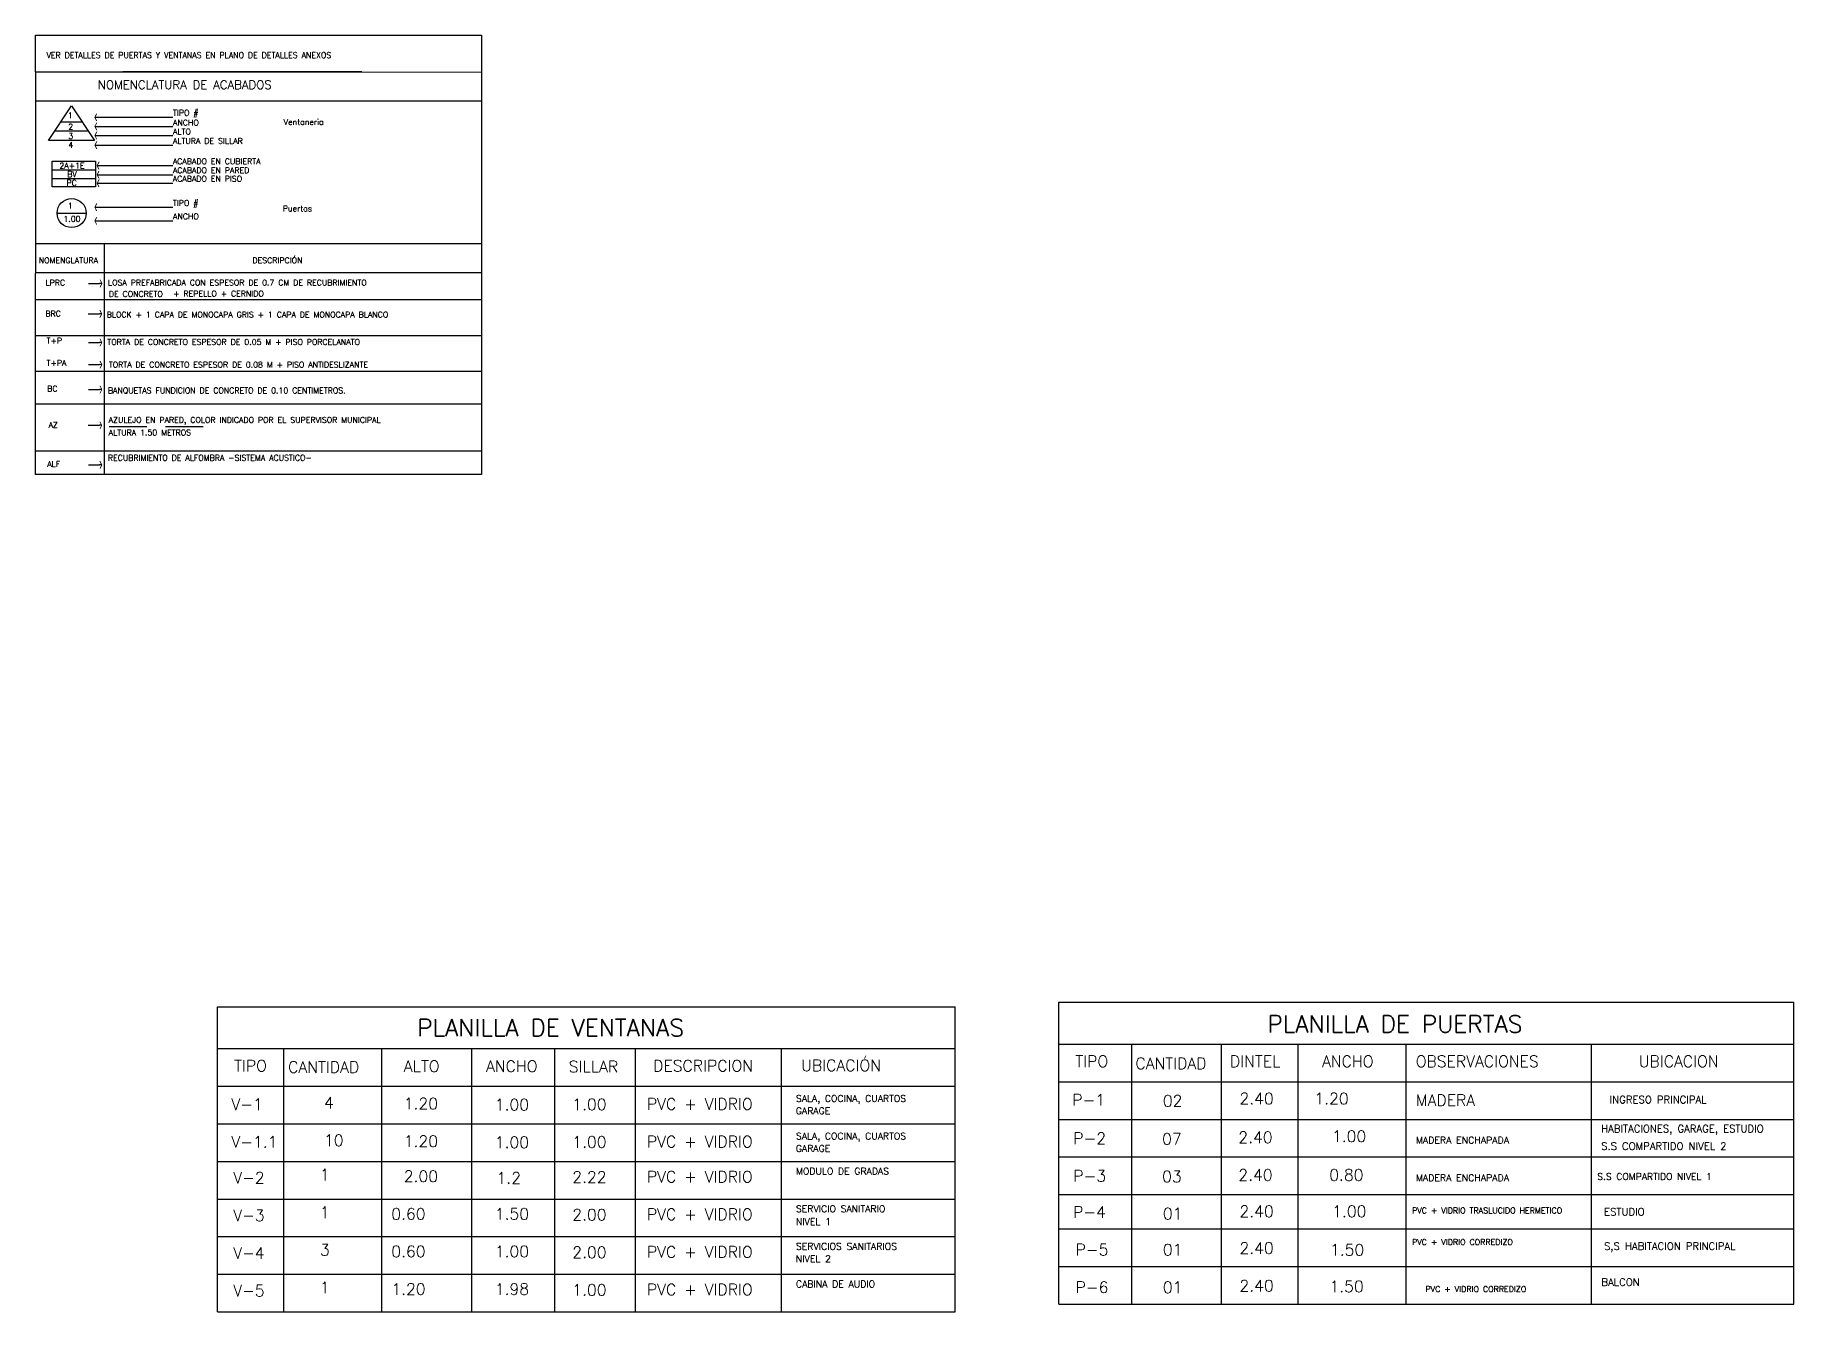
# Model space of a CAD drawing. Header units: inches. Extents: x -370 to 18, y -197 to 199.
# Drawn here: x -257.92 to -246.23, y 52.6 to 61.09 of the extents above; entities that cross this region are included whole.
import ezdxf
from ezdxf.enums import TextEntityAlignment as Align

# ---------------------------------------------------------------- set-up
doc = ezdxf.new("R2010")
doc.units = ezdxf.units.IN
doc.header["$MEASUREMENT"] = 0
doc.linetypes.add('RAYITAS', pattern=[0.375, 0.25, -0.125])
for name, color, linetype in [('ACABAD_LOCALS', 1, 'Continuous'), ('CVL_CUADCON_TIT', 1, 'Continuous'), ('NOT', 1, 'Continuous'), ('PUERTA', 1, 'Continuous'), ('SYMB', 1, 'Continuous'), ('TEXT', 2, 'Continuous'), ('TEXTS', 1, 'Continuous')]:
    doc.layers.add(name, color=color, linetype=linetype)
doc.styles.add('NT_25', font='romans.shx', dxfattribs={"height": 0.0509})
doc.styles.add('NT_75', font='romans.shx', dxfattribs={"height": 0.152})

msp = doc.modelspace()

# ---------------------------------------------------------------- texts
at = {"layer": 'PUERTA', "color": 1, "style": 'NT_25'}
for s, p in [('PVC + VIDRIO TRASLUCIDO HERMETICO', (-248.77136, 53.25436)), ('PVC + VIDRIO CORREDIZO', (-248.77136, 53.04434)), ('PVC + VIDRIO CORREDIZO', (-248.68221, 52.73195))]:
    msp.add_text(s, height=0.0384132, dxfattribs=at).set_placement(p)
at = {"layer": 'TEXTS', "color": 2, "style": 'NT_75'}
for s, p in [('VER DETALLES DE PUERTAS Y VENTANAS EN PLANO DE DETALLES ANEXOS ', (-257.84786, 60.93465)), ('TIPO #', (-257.0071, 60.55123)), ('ALTO', (-257.00723, 60.42668)), ('ANCHO', (-257.00708, 60.48583)), ('Ventaneria', (-256.27119, 60.49043)), ('ALTURA DE SILLAR', (-257.00751, 60.36447)), ('2A+1E', (-257.7622, 60.19976)), ('ACABADO EN CUBIERTA', (-257.00822, 60.22861)), ('ACABADO EN PARED', (-257.00789, 60.16926)), ('PC', (-257.71484, 60.08582)), ('BV', (-257.70976, 60.14349)), ('ACABADO EN PISO', (-257.00863, 60.11302)), ('TIPO #', (-257.00776, 59.95168)), ('ANCHO', (-257.00687, 59.8624)), ('Puertas', (-256.27716, 59.91505)), ('DESCRIPCIÓN', (-256.47898, 59.5702)), ('NOMENGLATURA', (-257.8994, 59.5702)), ('LPRC', (-257.85466, 59.42199)), ('LOSA PREFABRICADA CON ESPESOR DE 0.7 CM DE RECUBRIMIENTO  ', (-257.4393, 59.42255)), ('DE CONCRETO', (-257.43335, 59.34714)), ('+ REPELLO + CERNIDO ', (-257.00597, 59.34947)), ('BRC', (-257.85485, 59.2165)), ('BLOCK + 1 CAPA DE MONOCAPA GRIS + 1 CAPA DE MONOCAPA BLANCO ', (-257.44753, 59.20983)), ('T+P', (-257.84695, 59.03582)), ('TORTA DE CONCRETO ESPESOR DE 0.05 M + PISO PORCELANATO', (-257.44335, 59.02784)), ('T+PA', (-257.84695, 58.8887)), ('TORTA DE CONCRETO ESPESOR DE 0.08 M + PISO ANTIDESLIZANTE ', (-257.43387, 58.87698)), ('BC', (-257.843, 58.71753)), ('BANQUETAS FUNDICION DE CONCRETO DE 0.10 CENTIMETROS. ', (-257.43964, 58.70551)), ('AZ', (-257.83455, 58.47669)), ('ALTURA 1.50 METROS ', (-257.43436, 58.42588)), ('AZULEJO EN PARED, COLOR INDICADO POR EL SUPERVISOR MUNICIPAL  ', (-257.43435, 58.50973)), ('ALF', (-257.84307, 58.21612)), ('RECUBRIMIENTO DE ALFOMBRA -SISTEMA ACUSTICO-', (-257.43971, 58.25798))]:
    msp.add_text(s, height=0.038, dxfattribs=at).set_placement(p)
at = {"layer": 'TEXTS', "color": 3, "style": 'NT_75'}
msp.add_text('NOMENCLATURA DE ACABADOS', height=0.057, dxfattribs=at).set_placement((-257.50682, 60.72825))
at = {"layer": 'TEXTS', "color": 6, "style": 'NT_75'}
for s, p in [('PLANILLA DE VENTANAS ', (-255.38398, 54.43209)), ('PLANILLA DE PUERTAS ', (-249.73283, 54.45662))]:
    msp.add_text(s, height=0.114, dxfattribs=at).set_placement(p)
at = {"layer": 'TEXTS', "color": 4, "style": 'NT_75'}
for s, p in [('TIPO', (-256.60105, 54.19766)), ('CANTIDAD', (-256.24206, 54.18903)), ('ALTO ', (-255.47283, 54.19497)), ('ANCHO', (-254.92655, 54.19497)), ('SILLAR', (-254.37715, 54.19228)), ('DESCRIPCION', (-253.81593, 54.19766)), ('UBICACIÓN', (-252.83217, 54.20018)), ('TIPO', (-251.00911, 54.2271)), ('CANTIDAD', (-250.61027, 54.21341)), ('DINTEL', (-249.98207, 54.2271)), ('ANCHO', (-249.36986, 54.2271)), ('OBSERVACIONES', (-248.74708, 54.2271)), ('UBICACION ', (-247.26484, 54.2271))]:
    msp.add_text(s, height=0.076, dxfattribs=at).set_placement(p)
at = {"layer": 'TEXTS', "color": 1, "style": 'NT_75'}
for s, height, p in [('V-1', 0.076, (-256.61891, 53.94129)), ('4', 0.076, (-256.00364, 53.9519)), ('1.20', 0.076, (-255.47342, 53.94637)), ('1.00', 0.076, (-254.86863, 53.93889)), ('1.00', 0.076, (-254.35332, 53.94078)), ('PVC + VIDRIO', 0.076, (-253.85753, 53.9434)), ('SALA, COCINA, CUARTOS', 0.0453098, (-252.86672, 53.9955)), ('P-1', 0.076, (-251.02959, 53.97073)), ('02', 0.076, (-250.42799, 53.96443)), ('2.40', 0.076, (-249.91842, 53.97975)), ('1.20', 0.076, (-249.42081, 53.97975)), ('MADERA', 0.076, (-248.74623, 53.96847)), ('INGRESO PRINCIPAL', 0.0491342, (-247.45773, 53.98586)), ('GARAGE', 0.04531, (-252.86741, 53.91331)), ('10', 0.076, (-256.00364, 53.7019)), ('1.20', 0.076, (-255.47342, 53.69637)), ('SALA, COCINA, CUARTOS', 0.0453098, (-252.86672, 53.7455)), ('P-2', 0.076, (-251.02323, 53.71542)), ('07', 0.076, (-250.43271, 53.71159)), ('2.40', 0.076, (-249.92626, 53.72183)), ('1.00', 0.076, (-249.30385, 53.72901)), ('HABITACIONES, GARAGE, ESTUDIO', 0.0491342, (-247.51476, 53.79301)), ('V-1.1', 0.076, (-256.61891, 53.69129)), ('1.00', 0.076, (-254.86863, 53.68889)), ('1.00', 0.076, (-254.35332, 53.69078)), ('PVC + VIDRIO', 0.076, (-253.85753, 53.6934)), ('GARAGE', 0.04531, (-252.86741, 53.66331)), ('MADERA ENCHAPADA', 0.0456, (-248.74623, 53.71847)), ('S.S COMPARTIDO NIVEL 2', 0.0491342, (-247.51476, 53.67714)), ('1', 0.076, (-256.03049, 53.47361)), ('2.00', 0.076, (-255.47342, 53.46311)), ('MODULO DE GRADAS', 0.0453098, (-252.86672, 53.51224)), ('P-3', 0.076, (-251.02323, 53.46542)), ('03', 0.076, (-250.43271, 53.46159)), ('2.40', 0.076, (-249.92626, 53.47183)), ('0.80', 0.076, (-249.32216, 53.47183)), ('V-2', 0.076, (-256.60662, 53.45271)), ('1.2', 0.076, (-254.85644, 53.45191)), ('2.22', 0.076, (-254.35332, 53.45752)), ('PVC + VIDRIO', 0.076, (-253.85753, 53.46013)), ('MADERA ENCHAPADA', 0.0456, (-248.74623, 53.46802)), ('S.S COMPARTIDO NIVEL 1', 0.0448574, (-247.54019, 53.47679)), ('SERVICIO SANITARIO', 0.0453098, (-252.86672, 53.26224)), ('2.40', 0.076, (-249.91842, 53.22975)), ('1.00', 0.076, (-249.30249, 53.22975)), ('V-3', 0.076, (-256.60662, 53.20271)), ('1', 0.076, (-256.03049, 53.22361)), ('0.60', 0.076, (-255.55618, 53.21311)), ('1.50', 0.076, (-254.86849, 53.21311)), ('2.00', 0.076, (-254.35332, 53.20752)), ('PVC + VIDRIO', 0.076, (-253.85753, 53.21013)), ('NIVEL 1', 0.04531, (-252.86672, 53.17633)), ('P-4', 0.076, (-251.02467, 53.225)), ('01', 0.076, (-250.42799, 53.21443)), ('ESTUDIO', 0.049134, (-247.4952, 53.24042)), ('V-4', 0.076, (-256.60662, 52.95271)), ('3', 0.076, (-256.03049, 52.97361)), ('0.60', 0.076, (-255.55618, 52.96311)), ('1.00', 0.076, (-254.86849, 52.96311)), ('2.00', 0.076, (-254.35332, 52.95752)), ('PVC + VIDRIO', 0.076, (-253.85753, 52.96013)), ('SERVICIOS SANITARIOS', 0.0453098, (-252.86672, 53.01224)), ('NIVEL 2', 0.04531, (-252.86741, 52.93005)), ('P-5', 0.076, (-251.00799, 52.97548)), ('01', 0.076, (-250.42799, 52.9748)), ('2.40', 0.076, (-249.91842, 52.98559)), ('1.50', 0.076, (-249.31713, 52.97406)), ('S,S HABITACION PRINCIPAL', 0.0491342, (-247.4952, 53.01224)), ('V-5', 0.076, (-256.60662, 52.70271)), ('1', 0.076, (-256.03049, 52.72361)), ('1.20', 0.076, (-255.55618, 52.71311)), ('1.98', 0.076, (-254.86849, 52.71311)), ('1.00', 0.076, (-254.35332, 52.70752)), ('PVC + VIDRIO', 0.076, (-253.85753, 52.71013)), ('CABINA DE AUDIO', 0.0453098, (-252.86672, 52.76224)), ('P-6', 0.076, (-251.00799, 52.72548)), ('01', 0.076, (-250.42799, 52.7248)), ('2.40', 0.076, (-249.91842, 52.73559)), ('1.50', 0.076, (-249.32058, 52.73058)), ('BALCON', 0.049134, (-247.51313, 52.77265))]:
    msp.add_text(s, height=height, dxfattribs=at).set_placement(p)
at = {"layer": 'TEXTS', "color": 4, "style": 'NT_75'}
for tag, text, p in [('1', 'XX', (-257.69047, 60.55415)), ('2', 'XX', (-257.6868, 60.47809)), ('3', 'X', (-257.6868, 60.41539)), ('4', 'X', (-257.68621, 60.35609)), ('1', 'X', (-257.69011, 59.95214)), ('1.00', 'XX', (-257.67842, 59.86529))]:
    msp.add_attdef(tag, text=text, height=0.038, dxfattribs=at).set_placement(p, align=Align.MIDDLE)

# ---------------------------------------------------------------- blocks, each defined once
blk = doc.blocks.new('FE2')
at = {"layer": 'NOT'}
blk.add_line((0, -0.04), (0, -0.12), dxfattribs=at)
at = {"layer": 'NOT', "color": 1}
for points in [[(-0.16, -0.12), (0, -0.04), (-0.16, -0.08), (0, 0)], [(0.16, -0.12), (0, -0.04), (0.16, -0.08), (0, 0)]]:
    blk.add_solid(points, dxfattribs=at)

# ---------------------------------------------------------------- linework, layer by layer
at = {"color": 5}
msp.add_line((-257.92249, 59.70153), (-254.95653, 59.70153), dxfattribs=at)
at = {"color": 4}
msp.add_line((-257.46384, 59.69976), (-257.46384, 58.16618), dxfattribs=at)
at = {"color": 6, "linetype": 'RAYITAS'}
msp.add_line((-257.43093, 58.48459), (-256.77222, 58.48459), dxfattribs=at)
at = {"layer": 'ACABAD_LOCALS', "color": 4}
for p, q in [((-254.95635, 61.08606), (-254.95674, 58.16585)), ((-257.92166, 60.84191), (-257.92298, 58.16624)), ((-257.92166, 60.64986), (-254.95641, 60.64946)), ((-254.95679, 58.16585), (-257.92324, 58.16624))]:
    msp.add_line(p, q, dxfattribs=at)
at = {"layer": 'ACABAD_LOCALS', "color": 4, "linetype": 'Continuous'}
msp.add_line((-257.92166, 60.84191), (-254.95638, 60.84151), dxfattribs=at)
at = {"layer": 'ACABAD_LOCALS', "color": 1}
for p, q in [((-257.57035, 60.44865), (-257.79433, 60.44865)), ((-257.61041, 60.50856), (-257.75428, 60.50856)), ((-257.80942, 60.19022), (-257.52305, 60.19022)), ((-257.80942, 60.13425), (-257.52305, 60.13425)), ((-257.77773, 59.90382), (-257.58428, 59.90382)), ((-254.95752, 59.32627), (-257.92266, 59.32666)), ((-254.95766, 59.08776), (-257.9228, 59.08815)), ((-254.95783, 58.8508), (-257.92297, 58.8512)), ((-254.95783, 58.63341), (-257.92297, 58.6338)), ((-254.95783, 58.32109), (-257.92297, 58.32149)), ((-254.95784, 58.16585), (-257.92298, 58.16624))]:
    msp.add_line(p, q, dxfattribs=at)
at = {"layer": 'ACABAD_LOCALS'}
for p, q in [((-257.51061, 60.54034), (-257.48269, 60.54043)), ((-257.51061, 60.4796), (-257.48269, 60.47968)), ((-257.48269, 60.54043), (-257.0075, 60.54043)), ((-257.48269, 60.47968), (-257.0075, 60.47968)), ((-257.06075, 60.54043), (-257.06075, 60.54043)), ((-257.03123, 60.47968), (-257.03123, 60.47968)), ((-257.51061, 60.4189), (-257.48269, 60.41899)), ((-257.51061, 60.35513), (-257.48269, 60.35522)), ((-257.48269, 60.35522), (-257.0075, 60.35522)), ((-257.02812, 60.35522), (-257.02812, 60.35522)), ((-256.99859, 60.41899), (-256.99859, 60.41899)), ((-257.15695, 60.2178), (-257.15695, 60.2178)), ((-257.15539, 60.16001), (-257.15539, 60.16001)), ((-257.15229, 60.10376), (-257.15229, 60.10376)), ((-257.51061, 59.94234), (-257.48269, 59.94243)), ((-257.51061, 59.85151), (-257.48269, 59.85159)), ((-257.21064, 59.85159), (-257.21064, 59.85159)), ((-257.20753, 59.94243), (-257.20753, 59.94243)), ((-257.56888, 59.43645), (-257.49535, 59.43645)), ((-257.54191, 59.41614), (-257.54191, 59.41614)), ((-257.57003, 59.23357), (-257.49651, 59.23357)), ((-257.56957, 59.04328), (-257.49605, 59.04328)), ((-257.56957, 58.89616), (-257.49605, 58.89616)), ((-257.56957, 58.73096), (-257.49605, 58.73096)), ((-257.57002, 58.49292), (-257.49649, 58.49292)), ((-257.56964, 58.22955), (-257.49612, 58.22955))]:
    msp.add_line(p, q, dxfattribs=at)
at = {"layer": 'ACABAD_LOCALS', "color": 5}
msp.add_line((-254.95652, 59.50623), (-257.92166, 59.50663), dxfattribs=at)
at = {"layer": 'ACABAD_LOCALS', "color": 2}
for p, q in [((-250.63504, 52.65129), (-250.63504, 54.37946)), ((-250.03855, 53.62946), (-250.03855, 54.37946)), ((-250.03855, 52.65129), (-250.03855, 54.37946)), ((-249.52784, 52.65129), (-249.52784, 54.37946)), ((-248.81119, 52.65129), (-248.81119, 54.37946)), ((-256.27153, 52.60002), (-256.27153, 54.35002)), ((-254.46892, 52.60002), (-254.46892, 54.35002)), ((-253.9322, 52.60002), (-253.9322, 54.35002))]:
    msp.add_line(p, q, dxfattribs=at)
at = {"layer": 'ACABAD_LOCALS', "color": 1}
for points in [[(-257.68234, 60.61617), (-257.52908, 60.38692), (-257.8356, 60.38692), (-257.68234, 60.61617)], [(-257.80942, 60.07827), (-257.80942, 60.24789), (-257.52305, 60.24789), (-257.52305, 60.07827)]]:
    msp.add_lwpolyline(points, close=True, dxfattribs=at)
msp.add_circle((-257.681, 59.90382), 0.09672, dxfattribs=at)
at = {"layer": 'CVL_CUADCON_TIT', "color": 2}
msp.add_line((-247.58181, 54.37946), (-247.58181, 52.65129), dxfattribs=at)
at = {"layer": 'SYMB', "color": 4}
for p, q in [((-257.92166, 61.08643), (-256.49823, 61.08643)), ((-257.92166, 60.84191), (-257.92166, 61.08643)), ((-257.92166, 61.08643), (-254.95635, 61.08604)), ((-257.92166, 60.84191), (-255.75109, 60.84191)), ((-257.92166, 60.84191), (-255.75109, 60.84191)), ((-255.75109, 60.84191), (-257.3396, 60.84191)), ((-256.71061, 54.62846), (-251.80863, 54.62846)), ((-256.71061, 52.60002), (-256.71061, 54.62846)), ((-251.80863, 52.60002), (-251.80863, 54.62846)), ((-251.11867, 52.65129), (-251.11867, 54.65791)), ((-251.11867, 54.65791), (-246.23389, 54.65791)), ((-246.23389, 52.65129), (-246.23389, 54.65791)), ((-251.11867, 54.37946), (-246.23389, 54.37946)), ((-251.11867, 52.65129), (-251.11867, 54.3689)), ((-256.71061, 54.35002), (-251.80863, 54.35002)), ((-251.11867, 52.65129), (-246.23389, 52.65129)), ((-256.71061, 52.60002), (-251.80863, 52.60002))]:
    msp.add_line(p, q, dxfattribs=at)
at = {"layer": 'SYMB', "color": 2}
for p, q in [((-255.62008, 52.60002), (-255.62008, 54.35002)), ((-255.02141, 52.60002), (-255.02141, 54.35002)), ((-254.46892, 52.60002), (-254.46892, 54.35002)), ((-252.96167, 52.60002), (-252.96167, 54.35002)), ((-251.11867, 54.12946), (-246.23389, 54.12946)), ((-256.71061, 54.10002), (-251.80863, 54.10002)), ((-256.71061, 53.85002), (-251.80863, 53.85002)), ((-251.11867, 53.87946), (-246.23389, 53.87946)), ((-256.71061, 53.60002), (-251.80863, 53.60002)), ((-251.11867, 53.62946), (-246.23389, 53.62946)), ((-256.71061, 53.35002), (-251.80863, 53.35002)), ((-251.11867, 53.37946), (-246.23389, 53.37946)), ((-256.71061, 53.10002), (-251.80863, 53.10002)), ((-251.11867, 53.15129), (-246.23389, 53.15129)), ((-256.71061, 52.85002), (-251.80863, 52.85002)), ((-251.11867, 52.90129), (-246.23389, 52.90129)), ((-251.11867, 52.65129), (-246.23389, 52.65129))]:
    msp.add_line(p, q, dxfattribs=at)
at = {"layer": 'TEXT', "color": 1, "linetype": 'Continuous'}
for p, q in [((-257.48269, 60.41899), (-257.0075, 60.41899)), ((-257.49538, 60.21969), (-257.0075, 60.21969)), ((-257.49555, 60.1021), (-257.0075, 60.1021)), ((-257.49538, 60.15898), (-257.0075, 60.15898)), ((-257.48269, 59.94243), (-257.0075, 59.94243)), ((-257.48241, 59.85159), (-257.0075, 59.85159))]:
    msp.add_line(p, q, dxfattribs=at)

# ---------------------------------------------------------------- block references
at = {"extrusion": (0, 0, -1), "xscale": 0.1582031250000039, "yscale": 0.1582031250000039, "zscale": -0.158203125}
for p, rotation in [((257.52961, 60.5404), 270.17052397932), ((257.52961, 60.47965), 270.17052397932), ((257.52961, 60.41896), 270.17052397932), ((257.52941, 60.35519), 270.17052397932), ((257.51439, 60.21975), 270.17052397932), ((257.51439, 60.15903), 270.17052397932), ((257.51439, 60.10215), 270.17052397932), ((257.52961, 59.9424), 270.17052397932), ((257.52933, 59.85156), 270.17052397932), ((257.47635, 59.4364), 90.17052397931994), ((257.4775, 59.23352), 90.17052397931994), ((257.47704, 59.04322), 90.17052397931994), ((257.47704, 58.8961), 90.17052397931994), ((257.47704, 58.73091), 90.17052397931994), ((257.47749, 58.49286), 90.17052397931994), ((257.47711, 58.22949), 90.17052397931994)]:
    msp.add_blockref('FE2', p, dxfattribs=dict(at, rotation=rotation))

msp.set_redraw_order([(e.dxf.handle, doc.entitydb.next_handle()) for e in msp.query("TEXT MTEXT ATTDEF DIMENSION ARC_DIMENSION")])  # texts and dimensions are drawn at this point

doc.saveas('drawing.dxf')
